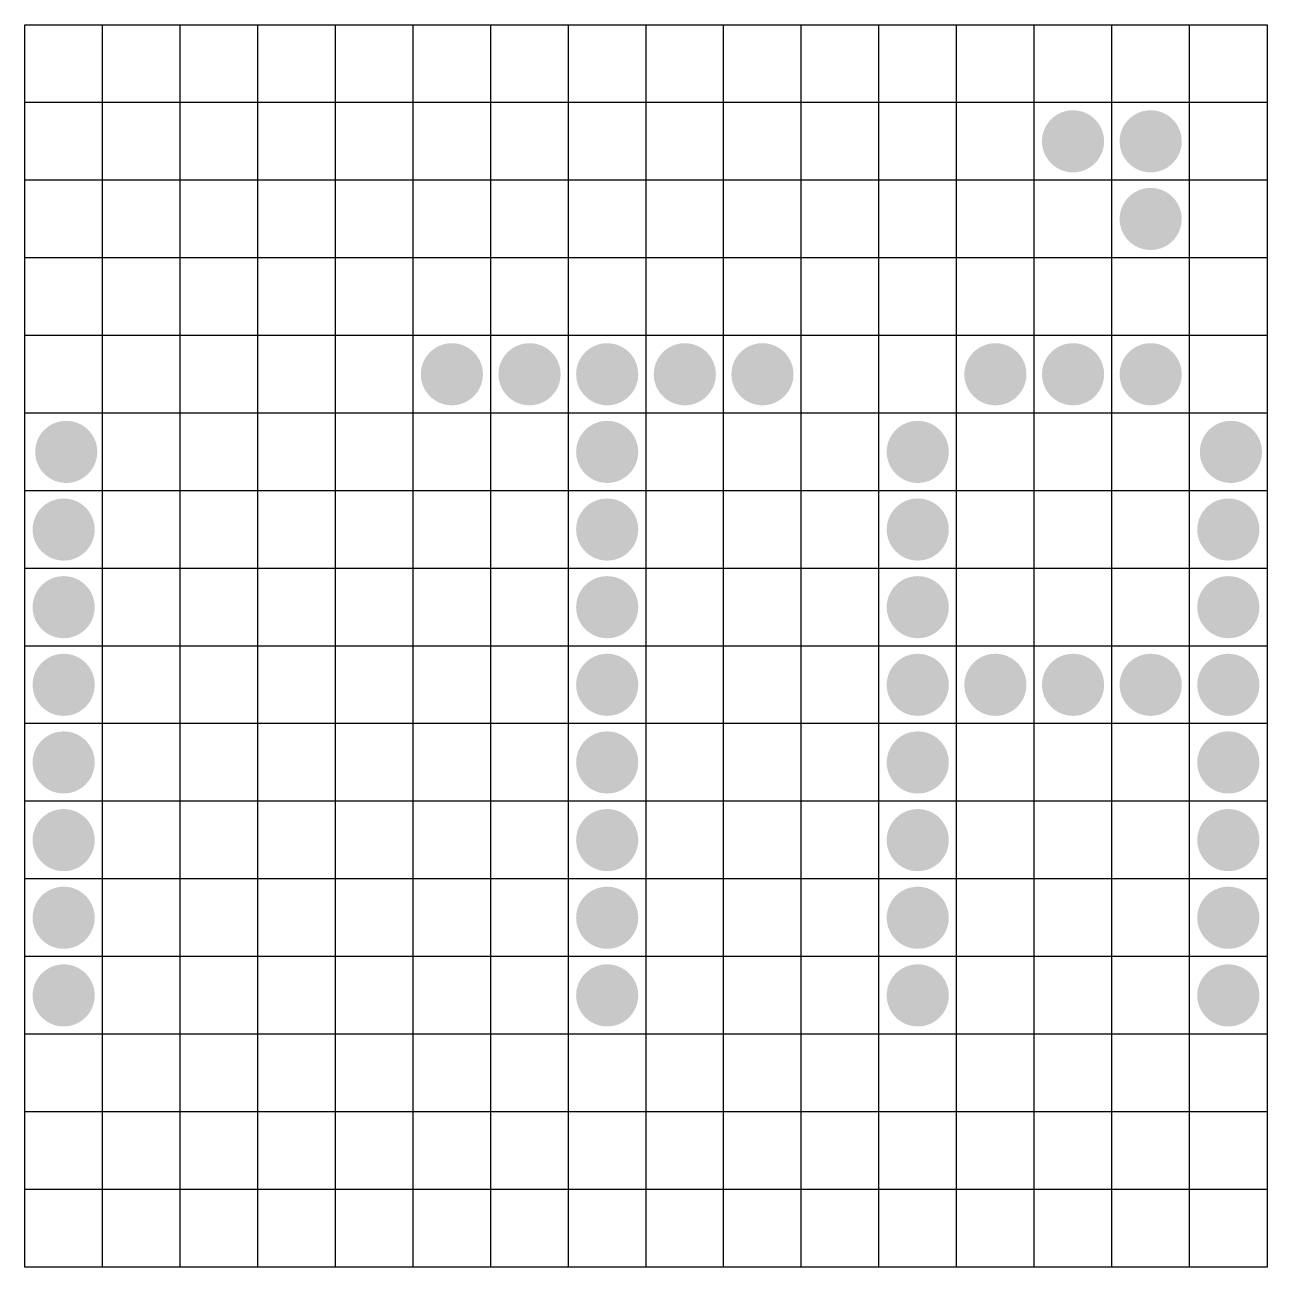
# Model space of a CAD drawing. Header units: millimetres. Extents: x -420 to 1601, y -250 to 2666.
# Drawn here: x -20 to 140, y 2500 to 2660 of the extents above; entities that cross this region are included whole.
import ezdxf

# ---------------------------------------------------------------- set-up
doc = ezdxf.new("R2010")
doc.units = ezdxf.units.MM
doc.layers.add('1', color=252, linetype='Continuous')

# ---------------------------------------------------------------- blocks, each defined once
blk = doc.blocks.new('A$C286635286')
at = {"layer": '1'}
for p, q in [((20, 160), (180, 160)), ((20, 0), (20, 160)), ((30, 0), (30, 160)), ((40, 0), (40, 160)), ((50, 0), (50, 160)), ((60, 0), (60, 160)), ((70, 0), (70, 160)), ((80, 0), (80, 160)), ((90, 0), (90, 160)), ((100, 0), (100, 160)), ((110, 0), (110, 160)), ((120, 0), (120, 160)), ((130, 0), (130, 160)), ((140, 0), (140, 160)), ((150, 0), (150, 160)), ((160, 0), (160, 160)), ((170, 0), (170, 160)), ((180, 160), (180, 0)), ((180, 150), (20, 150)), ((180, 140), (20, 140)), ((180, 130), (20, 130)), ((180, 120), (20, 120)), ((180, 110), (20, 110)), ((180, 100), (20, 100)), ((180, 90), (20, 90)), ((180, 80), (20, 80)), ((180, 70), (20, 70)), ((180, 60), (20, 60)), ((180, 50), (20, 50)), ((180, 40), (20, 40)), ((180, 30), (20, 30)), ((180, 20), (20, 20)), ((180, 10), (20, 10)), ((180, 0), (20, 0))]:
    blk.add_line(p, q, dxfattribs=at)

msp = doc.modelspace()

# ---------------------------------------------------------------- hatches: boundary and pattern name
at = {"true_color": 0xff4500}
h = msp.add_hatch(color=20, dxfattribs=at)
h.set_gradient(color1=(255, 69, 0), color2=(234, 62, 0), one_color=1, name='INVSPHERICAL')
h.paths.add_polyline_path([(111, 2645, 1), (119, 2645, 1)])
edge = h.paths.add_edge_path(flags=0)
edge.add_arc((115, 2645), 4, 0, 360)
edge = h.paths.add_edge_path(flags=16)
edge.add_arc((115, 2645), 4, 0, 360)
h = msp.add_hatch(color=20, dxfattribs=at)
h.set_gradient(color1=(255, 69, 0), color2=(234, 62, 0), one_color=1, name='INVSPHERICAL')
h.paths.add_polyline_path([(121, 2645, 1), (129, 2645, 1)])
edge = h.paths.add_edge_path(flags=0)
edge.add_arc((125, 2645), 4, 0, 360)
edge = h.paths.add_edge_path(flags=16)
edge.add_arc((125, 2645), 4, 0, 360)
h = msp.add_hatch(color=20, dxfattribs=at)
h.set_gradient(color1=(255, 69, 0), color2=(234, 62, 0), one_color=1, name='INVSPHERICAL')
h.paths.add_polyline_path([(121, 2635, 1), (129, 2635, 1)])
edge = h.paths.add_edge_path(flags=0)
edge.add_arc((125, 2635), 4, 0, 360)
edge = h.paths.add_edge_path(flags=16)
edge.add_arc((125, 2635), 4, 0, 360)
h = msp.add_hatch(color=20, dxfattribs=at)
h.set_gradient(color1=(255, 69, 0), color2=(234, 62, 0), one_color=1, name='INVSPHERICAL')
h.paths.add_polyline_path([(31, 2615, 1), (39, 2615, 1)])
edge = h.paths.add_edge_path(flags=0)
edge.add_arc((35, 2615), 4, 0, 360)
edge = h.paths.add_edge_path(flags=16)
edge.add_arc((35, 2615), 4, 0, 360)
h = msp.add_hatch(color=20, dxfattribs=at)
h.set_gradient(color1=(255, 69, 0), color2=(234, 62, 0), one_color=1, name='INVSPHERICAL')
h.paths.add_polyline_path([(41, 2615, 1), (49, 2615, 1)])
edge = h.paths.add_edge_path(flags=0)
edge.add_arc((45, 2615), 4, 0, 360)
edge = h.paths.add_edge_path(flags=16)
edge.add_arc((45, 2615), 4, 0, 360)
h = msp.add_hatch(color=20, dxfattribs=at)
h.set_gradient(color1=(255, 69, 0), color2=(234, 62, 0), one_color=1, name='INVSPHERICAL')
h.paths.add_polyline_path([(51, 2615, 1), (59, 2615, 1)])
edge = h.paths.add_edge_path(flags=0)
edge.add_arc((55, 2615), 4, 0, 360)
edge = h.paths.add_edge_path(flags=16)
edge.add_arc((55, 2615), 4, 0, 360)
h = msp.add_hatch(color=20, dxfattribs=at)
h.set_gradient(color1=(255, 69, 0), color2=(234, 62, 0), one_color=1, name='INVSPHERICAL')
h.paths.add_polyline_path([(61, 2615, 1), (69, 2615, 1)])
edge = h.paths.add_edge_path(flags=0)
edge.add_arc((65, 2615), 4, 0, 360)
edge = h.paths.add_edge_path(flags=16)
edge.add_arc((65, 2615), 4, 0, 360)
h = msp.add_hatch(color=20, dxfattribs=at)
h.set_gradient(color1=(255, 69, 0), color2=(234, 62, 0), one_color=1, name='INVSPHERICAL')
h.paths.add_polyline_path([(71, 2615, 1), (79, 2615, 1)])
edge = h.paths.add_edge_path(flags=0)
edge.add_arc((75, 2615), 4, 0, 360)
edge = h.paths.add_edge_path(flags=16)
edge.add_arc((75, 2615), 4, 0, 360)
h = msp.add_hatch(color=20, dxfattribs=at)
h.set_gradient(color1=(255, 69, 0), color2=(234, 62, 0), one_color=1, name='INVSPHERICAL')
h.paths.add_polyline_path([(101, 2615, 1), (109, 2615, 1)])
edge = h.paths.add_edge_path(flags=0)
edge.add_arc((105, 2615), 4, 0, 360)
edge = h.paths.add_edge_path(flags=16)
edge.add_arc((105, 2615), 4, 0, 360)
h = msp.add_hatch(color=20, dxfattribs=at)
h.set_gradient(color1=(255, 69, 0), color2=(234, 62, 0), one_color=1, name='INVSPHERICAL')
h.paths.add_polyline_path([(111, 2615, 1), (119, 2615, 1)])
edge = h.paths.add_edge_path(flags=0)
edge.add_arc((115, 2615), 4, 0, 360)
edge = h.paths.add_edge_path(flags=16)
edge.add_arc((115, 2615), 4, 0, 360)
h = msp.add_hatch(color=20, dxfattribs=at)
h.set_gradient(color1=(255, 69, 0), color2=(234, 62, 0), one_color=1, name='INVSPHERICAL')
h.paths.add_polyline_path([(121, 2615, 1), (129, 2615, 1)])
edge = h.paths.add_edge_path(flags=0)
edge.add_arc((125, 2615), 4, 0, 360)
edge = h.paths.add_edge_path(flags=16)
edge.add_arc((125, 2615), 4, 0, 360)
h = msp.add_hatch(color=20, dxfattribs=at)
h.set_gradient(color1=(255, 69, 0), color2=(234, 62, 0), one_color=1, name='INVSPHERICAL')
h.paths.add_polyline_path([(-18.67, 2605, 1), (-10.67, 2605, 1)])
edge = h.paths.add_edge_path(flags=0)
edge.add_arc((-14.67, 2605), 4, 0, 360)
edge = h.paths.add_edge_path(flags=16)
edge.add_arc((-14.67, 2605), 4, 0, 360)
h = msp.add_hatch(color=20, dxfattribs=at)
h.set_gradient(color1=(255, 69, 0), color2=(234, 62, 0), one_color=1, name='INVSPHERICAL')
h.paths.add_polyline_path([(51, 2605, 1), (59, 2605, 1)])
edge = h.paths.add_edge_path(flags=0)
edge.add_arc((55, 2605), 4, 0, 360)
edge = h.paths.add_edge_path(flags=16)
edge.add_arc((55, 2605), 4, 0, 360)
h = msp.add_hatch(color=20, dxfattribs=at)
h.set_gradient(color1=(255, 69, 0), color2=(234, 62, 0), one_color=1, name='INVSPHERICAL')
h.paths.add_polyline_path([(91, 2605, 1), (99, 2605, 1)])
edge = h.paths.add_edge_path(flags=0)
edge.add_arc((95, 2605), 4, 0, 360)
edge = h.paths.add_edge_path(flags=16)
edge.add_arc((95, 2605), 4, 0, 360)
h = msp.add_hatch(color=20, dxfattribs=at)
h.set_gradient(color1=(255, 69, 0), color2=(234, 62, 0), one_color=1, name='INVSPHERICAL')
h.paths.add_polyline_path([(131.33, 2605, 1), (139.33, 2605, 1)])
edge = h.paths.add_edge_path(flags=0)
edge.add_arc((135.33, 2605), 4, 0, 360)
edge = h.paths.add_edge_path(flags=16)
edge.add_arc((135.33, 2605), 4, 0, 360)
h = msp.add_hatch(color=20, dxfattribs=at)
h.set_gradient(color1=(255, 69, 0), color2=(234, 62, 0), one_color=1, name='INVSPHERICAL')
h.paths.add_polyline_path([(-19, 2595, 1), (-11, 2595, 1)])
edge = h.paths.add_edge_path(flags=0)
edge.add_arc((-15, 2595), 4, 0, 360)
edge = h.paths.add_edge_path(flags=16)
edge.add_arc((-15, 2595), 4, 0, 360)
h = msp.add_hatch(color=20, dxfattribs=at)
h.set_gradient(color1=(255, 69, 0), color2=(234, 62, 0), one_color=1, name='INVSPHERICAL')
h.paths.add_polyline_path([(51, 2595, 1), (59, 2595, 1)])
edge = h.paths.add_edge_path(flags=0)
edge.add_arc((55, 2595), 4, 0, 360)
edge = h.paths.add_edge_path(flags=16)
edge.add_arc((55, 2595), 4, 0, 360)
h = msp.add_hatch(color=20, dxfattribs=at)
h.set_gradient(color1=(255, 69, 0), color2=(234, 62, 0), one_color=1, name='INVSPHERICAL')
h.paths.add_polyline_path([(91, 2595, 1), (99, 2595, 1)])
edge = h.paths.add_edge_path(flags=0)
edge.add_arc((95, 2595), 4, 0, 360)
edge = h.paths.add_edge_path(flags=16)
edge.add_arc((95, 2595), 4, 0, 360)
h = msp.add_hatch(color=20, dxfattribs=at)
h.set_gradient(color1=(255, 69, 0), color2=(234, 62, 0), one_color=1, name='INVSPHERICAL')
h.paths.add_polyline_path([(131, 2595, 1), (139, 2595, 1)])
edge = h.paths.add_edge_path(flags=0)
edge.add_arc((135, 2595), 4, 0, 360)
edge = h.paths.add_edge_path(flags=16)
edge.add_arc((135, 2595), 4, 0, 360)
h = msp.add_hatch(color=20, dxfattribs=at)
h.set_gradient(color1=(255, 69, 0), color2=(234, 62, 0), one_color=1, name='INVSPHERICAL')
h.paths.add_polyline_path([(-19, 2585, 1), (-11, 2585, 1)])
edge = h.paths.add_edge_path(flags=0)
edge.add_arc((-15, 2585), 4, 0, 360)
edge = h.paths.add_edge_path(flags=16)
edge.add_arc((-15, 2585), 4, 0, 360)
h = msp.add_hatch(color=20, dxfattribs=at)
h.set_gradient(color1=(255, 69, 0), color2=(234, 62, 0), one_color=1, name='INVSPHERICAL')
h.paths.add_polyline_path([(51, 2585, 1), (59, 2585, 1)])
edge = h.paths.add_edge_path(flags=0)
edge.add_arc((55, 2585), 4, 0, 360)
edge = h.paths.add_edge_path(flags=16)
edge.add_arc((55, 2585), 4, 0, 360)
h = msp.add_hatch(color=20, dxfattribs=at)
h.set_gradient(color1=(255, 69, 0), color2=(234, 62, 0), one_color=1, name='INVSPHERICAL')
h.paths.add_polyline_path([(91, 2585, 1), (99, 2585, 1)])
edge = h.paths.add_edge_path(flags=0)
edge.add_arc((95, 2585), 4, 0, 360)
edge = h.paths.add_edge_path(flags=16)
edge.add_arc((95, 2585), 4, 0, 360)
h = msp.add_hatch(color=20, dxfattribs=at)
h.set_gradient(color1=(255, 69, 0), color2=(234, 62, 0), one_color=1, name='INVSPHERICAL')
h.paths.add_polyline_path([(131, 2585, 1), (139, 2585, 1)])
edge = h.paths.add_edge_path(flags=0)
edge.add_arc((135, 2585), 4, 0, 360)
edge = h.paths.add_edge_path(flags=16)
edge.add_arc((135, 2585), 4, 0, 360)
h = msp.add_hatch(color=20, dxfattribs=at)
h.set_gradient(color1=(255, 69, 0), color2=(234, 62, 0), one_color=1, name='INVSPHERICAL')
h.paths.add_polyline_path([(-19, 2575, 1), (-11, 2575, 1)])
edge = h.paths.add_edge_path(flags=0)
edge.add_arc((-15, 2575), 4, 0, 360)
edge = h.paths.add_edge_path(flags=16)
edge.add_arc((-15, 2575), 4, 0, 360)
h = msp.add_hatch(color=20, dxfattribs=at)
h.set_gradient(color1=(255, 69, 0), color2=(234, 62, 0), one_color=1, name='INVSPHERICAL')
h.paths.add_polyline_path([(51, 2575, 1), (59, 2575, 1)])
edge = h.paths.add_edge_path(flags=0)
edge.add_arc((55, 2575), 4, 0, 360)
edge = h.paths.add_edge_path(flags=16)
edge.add_arc((55, 2575), 4, 0, 360)
h = msp.add_hatch(color=20, dxfattribs=at)
h.set_gradient(color1=(255, 69, 0), color2=(234, 62, 0), one_color=1, name='INVSPHERICAL')
h.paths.add_polyline_path([(91, 2575, 1), (99, 2575, 1)])
edge = h.paths.add_edge_path(flags=0)
edge.add_arc((95, 2575), 4, 0, 360)
edge = h.paths.add_edge_path(flags=16)
edge.add_arc((95, 2575), 4, 0, 360)
h = msp.add_hatch(color=20, dxfattribs=at)
h.set_gradient(color1=(255, 69, 0), color2=(234, 62, 0), one_color=1, name='INVSPHERICAL')
h.paths.add_polyline_path([(101, 2575, 1), (109, 2575, 1)])
edge = h.paths.add_edge_path(flags=0)
edge.add_arc((105, 2575), 4, 0, 360)
edge = h.paths.add_edge_path(flags=16)
edge.add_arc((105, 2575), 4, 0, 360)
h = msp.add_hatch(color=20, dxfattribs=at)
h.set_gradient(color1=(255, 69, 0), color2=(234, 62, 0), one_color=1, name='INVSPHERICAL')
h.paths.add_polyline_path([(111, 2575, 1), (119, 2575, 1)])
edge = h.paths.add_edge_path(flags=0)
edge.add_arc((115, 2575), 4, 0, 360)
edge = h.paths.add_edge_path(flags=16)
edge.add_arc((115, 2575), 4, 0, 360)
h = msp.add_hatch(color=20, dxfattribs=at)
h.set_gradient(color1=(255, 69, 0), color2=(234, 62, 0), one_color=1, name='INVSPHERICAL')
h.paths.add_polyline_path([(121, 2575, 1), (129, 2575, 1)])
edge = h.paths.add_edge_path(flags=0)
edge.add_arc((125, 2575), 4, 0, 360)
edge = h.paths.add_edge_path(flags=16)
edge.add_arc((125, 2575), 4, 0, 360)
h = msp.add_hatch(color=20, dxfattribs=at)
h.set_gradient(color1=(255, 69, 0), color2=(234, 62, 0), one_color=1, name='INVSPHERICAL')
h.paths.add_polyline_path([(131, 2575, 1), (139, 2575, 1)])
edge = h.paths.add_edge_path(flags=0)
edge.add_arc((135, 2575), 4, 0, 360)
edge = h.paths.add_edge_path(flags=16)
edge.add_arc((135, 2575), 4, 0, 360)
h = msp.add_hatch(color=20, dxfattribs=at)
h.set_gradient(color1=(255, 69, 0), color2=(234, 62, 0), one_color=1, name='INVSPHERICAL')
h.paths.add_polyline_path([(-19, 2565, 1), (-11, 2565, 1)])
edge = h.paths.add_edge_path(flags=0)
edge.add_arc((-15, 2565), 4, 0, 360)
edge = h.paths.add_edge_path(flags=16)
edge.add_arc((-15, 2565), 4, 0, 360)
h = msp.add_hatch(color=20, dxfattribs=at)
h.set_gradient(color1=(255, 69, 0), color2=(234, 62, 0), one_color=1, name='INVSPHERICAL')
h.paths.add_polyline_path([(51, 2565, 1), (59, 2565, 1)])
edge = h.paths.add_edge_path(flags=0)
edge.add_arc((55, 2565), 4, 0, 360)
edge = h.paths.add_edge_path(flags=16)
edge.add_arc((55, 2565), 4, 0, 360)
h = msp.add_hatch(color=20, dxfattribs=at)
h.set_gradient(color1=(255, 69, 0), color2=(234, 62, 0), one_color=1, name='INVSPHERICAL')
h.paths.add_polyline_path([(91, 2565, 1), (99, 2565, 1)])
edge = h.paths.add_edge_path(flags=0)
edge.add_arc((95, 2565), 4, 0, 360)
edge = h.paths.add_edge_path(flags=16)
edge.add_arc((95, 2565), 4, 0, 360)
h = msp.add_hatch(color=20, dxfattribs=at)
h.set_gradient(color1=(255, 69, 0), color2=(234, 62, 0), one_color=1, name='INVSPHERICAL')
h.paths.add_polyline_path([(131, 2565, 1), (139, 2565, 1)])
edge = h.paths.add_edge_path(flags=0)
edge.add_arc((135, 2565), 4, 0, 360)
edge = h.paths.add_edge_path(flags=16)
edge.add_arc((135, 2565), 4, 0, 360)
h = msp.add_hatch(color=20, dxfattribs=at)
h.set_gradient(color1=(255, 69, 0), color2=(234, 62, 0), one_color=1, name='INVSPHERICAL')
h.paths.add_polyline_path([(-19, 2555, 1), (-11, 2555, 1)])
edge = h.paths.add_edge_path(flags=0)
edge.add_arc((-15, 2555), 4, 0, 360)
edge = h.paths.add_edge_path(flags=16)
edge.add_arc((-15, 2555), 4, 0, 360)
h = msp.add_hatch(color=20, dxfattribs=at)
h.set_gradient(color1=(255, 69, 0), color2=(234, 62, 0), one_color=1, name='INVSPHERICAL')
h.paths.add_polyline_path([(51, 2555, 1), (59, 2555, 1)])
edge = h.paths.add_edge_path(flags=0)
edge.add_arc((55, 2555), 4, 0, 360)
edge = h.paths.add_edge_path(flags=16)
edge.add_arc((55, 2555), 4, 0, 360)
h = msp.add_hatch(color=20, dxfattribs=at)
h.set_gradient(color1=(255, 69, 0), color2=(234, 62, 0), one_color=1, name='INVSPHERICAL')
h.paths.add_polyline_path([(91, 2555, 1), (99, 2555, 1)])
edge = h.paths.add_edge_path(flags=0)
edge.add_arc((95, 2555), 4, 0, 360)
edge = h.paths.add_edge_path(flags=16)
edge.add_arc((95, 2555), 4, 0, 360)
h = msp.add_hatch(color=20, dxfattribs=at)
h.set_gradient(color1=(255, 69, 0), color2=(234, 62, 0), one_color=1, name='INVSPHERICAL')
h.paths.add_polyline_path([(131, 2555, 1), (139, 2555, 1)])
edge = h.paths.add_edge_path(flags=0)
edge.add_arc((135, 2555), 4, 0, 360)
edge = h.paths.add_edge_path(flags=16)
edge.add_arc((135, 2555), 4, 0, 360)
h = msp.add_hatch(color=20, dxfattribs=at)
h.set_gradient(color1=(255, 69, 0), color2=(234, 62, 0), one_color=1, name='INVSPHERICAL')
h.paths.add_polyline_path([(-19, 2545, 1), (-11, 2545, 1)])
edge = h.paths.add_edge_path(flags=0)
edge.add_arc((-15, 2545), 4, 0, 360)
edge = h.paths.add_edge_path(flags=16)
edge.add_arc((-15, 2545), 4, 0, 360)
h = msp.add_hatch(color=20, dxfattribs=at)
h.set_gradient(color1=(255, 69, 0), color2=(234, 62, 0), one_color=1, name='INVSPHERICAL')
h.paths.add_polyline_path([(51, 2545, 1), (59, 2545, 1)])
edge = h.paths.add_edge_path(flags=0)
edge.add_arc((55, 2545), 4, 0, 360)
edge = h.paths.add_edge_path(flags=16)
edge.add_arc((55, 2545), 4, 0, 360)
h = msp.add_hatch(color=20, dxfattribs=at)
h.set_gradient(color1=(255, 69, 0), color2=(234, 62, 0), one_color=1, name='INVSPHERICAL')
h.paths.add_polyline_path([(91, 2545, 1), (99, 2545, 1)])
edge = h.paths.add_edge_path(flags=0)
edge.add_arc((95, 2545), 4, 0, 360)
edge = h.paths.add_edge_path(flags=16)
edge.add_arc((95, 2545), 4, 0, 360)
h = msp.add_hatch(color=20, dxfattribs=at)
h.set_gradient(color1=(255, 69, 0), color2=(234, 62, 0), one_color=1, name='INVSPHERICAL')
h.paths.add_polyline_path([(131, 2545, 1), (139, 2545, 1)])
edge = h.paths.add_edge_path(flags=0)
edge.add_arc((135, 2545), 4, 0, 360)
edge = h.paths.add_edge_path(flags=16)
edge.add_arc((135, 2545), 4, 0, 360)
h = msp.add_hatch(color=20, dxfattribs=at)
h.set_gradient(color1=(255, 69, 0), color2=(234, 62, 0), one_color=1, name='INVSPHERICAL')
h.paths.add_polyline_path([(-19, 2535, 1), (-11, 2535, 1)])
edge = h.paths.add_edge_path(flags=0)
edge.add_arc((-15, 2535), 4, 0, 360)
edge = h.paths.add_edge_path(flags=16)
edge.add_arc((-15, 2535), 4, 0, 360)
h = msp.add_hatch(color=20, dxfattribs=at)
h.set_gradient(color1=(255, 69, 0), color2=(234, 62, 0), one_color=1, name='INVSPHERICAL')
h.paths.add_polyline_path([(51, 2535, 1), (59, 2535, 1)])
edge = h.paths.add_edge_path(flags=0)
edge.add_arc((55, 2535), 4, 0, 360)
edge = h.paths.add_edge_path(flags=16)
edge.add_arc((55, 2535), 4, 0, 360)
h = msp.add_hatch(color=20, dxfattribs=at)
h.set_gradient(color1=(255, 69, 0), color2=(234, 62, 0), one_color=1, name='INVSPHERICAL')
h.paths.add_polyline_path([(91, 2535, 1), (99, 2535, 1)])
edge = h.paths.add_edge_path(flags=0)
edge.add_arc((95, 2535), 4, 0, 360)
edge = h.paths.add_edge_path(flags=16)
edge.add_arc((95, 2535), 4, 0, 360)
h = msp.add_hatch(color=20, dxfattribs=at)
h.set_gradient(color1=(255, 69, 0), color2=(234, 62, 0), one_color=1, name='INVSPHERICAL')
h.paths.add_polyline_path([(131, 2535, 1), (139, 2535, 1)])
edge = h.paths.add_edge_path(flags=0)
edge.add_arc((135, 2535), 4, 0, 360)
edge = h.paths.add_edge_path(flags=16)
edge.add_arc((135, 2535), 4, 0, 360)

# ---------------------------------------------------------------- block references
msp.add_blockref('A$C286635286', (-40, 2500))

doc.saveas('drawing.dxf')
